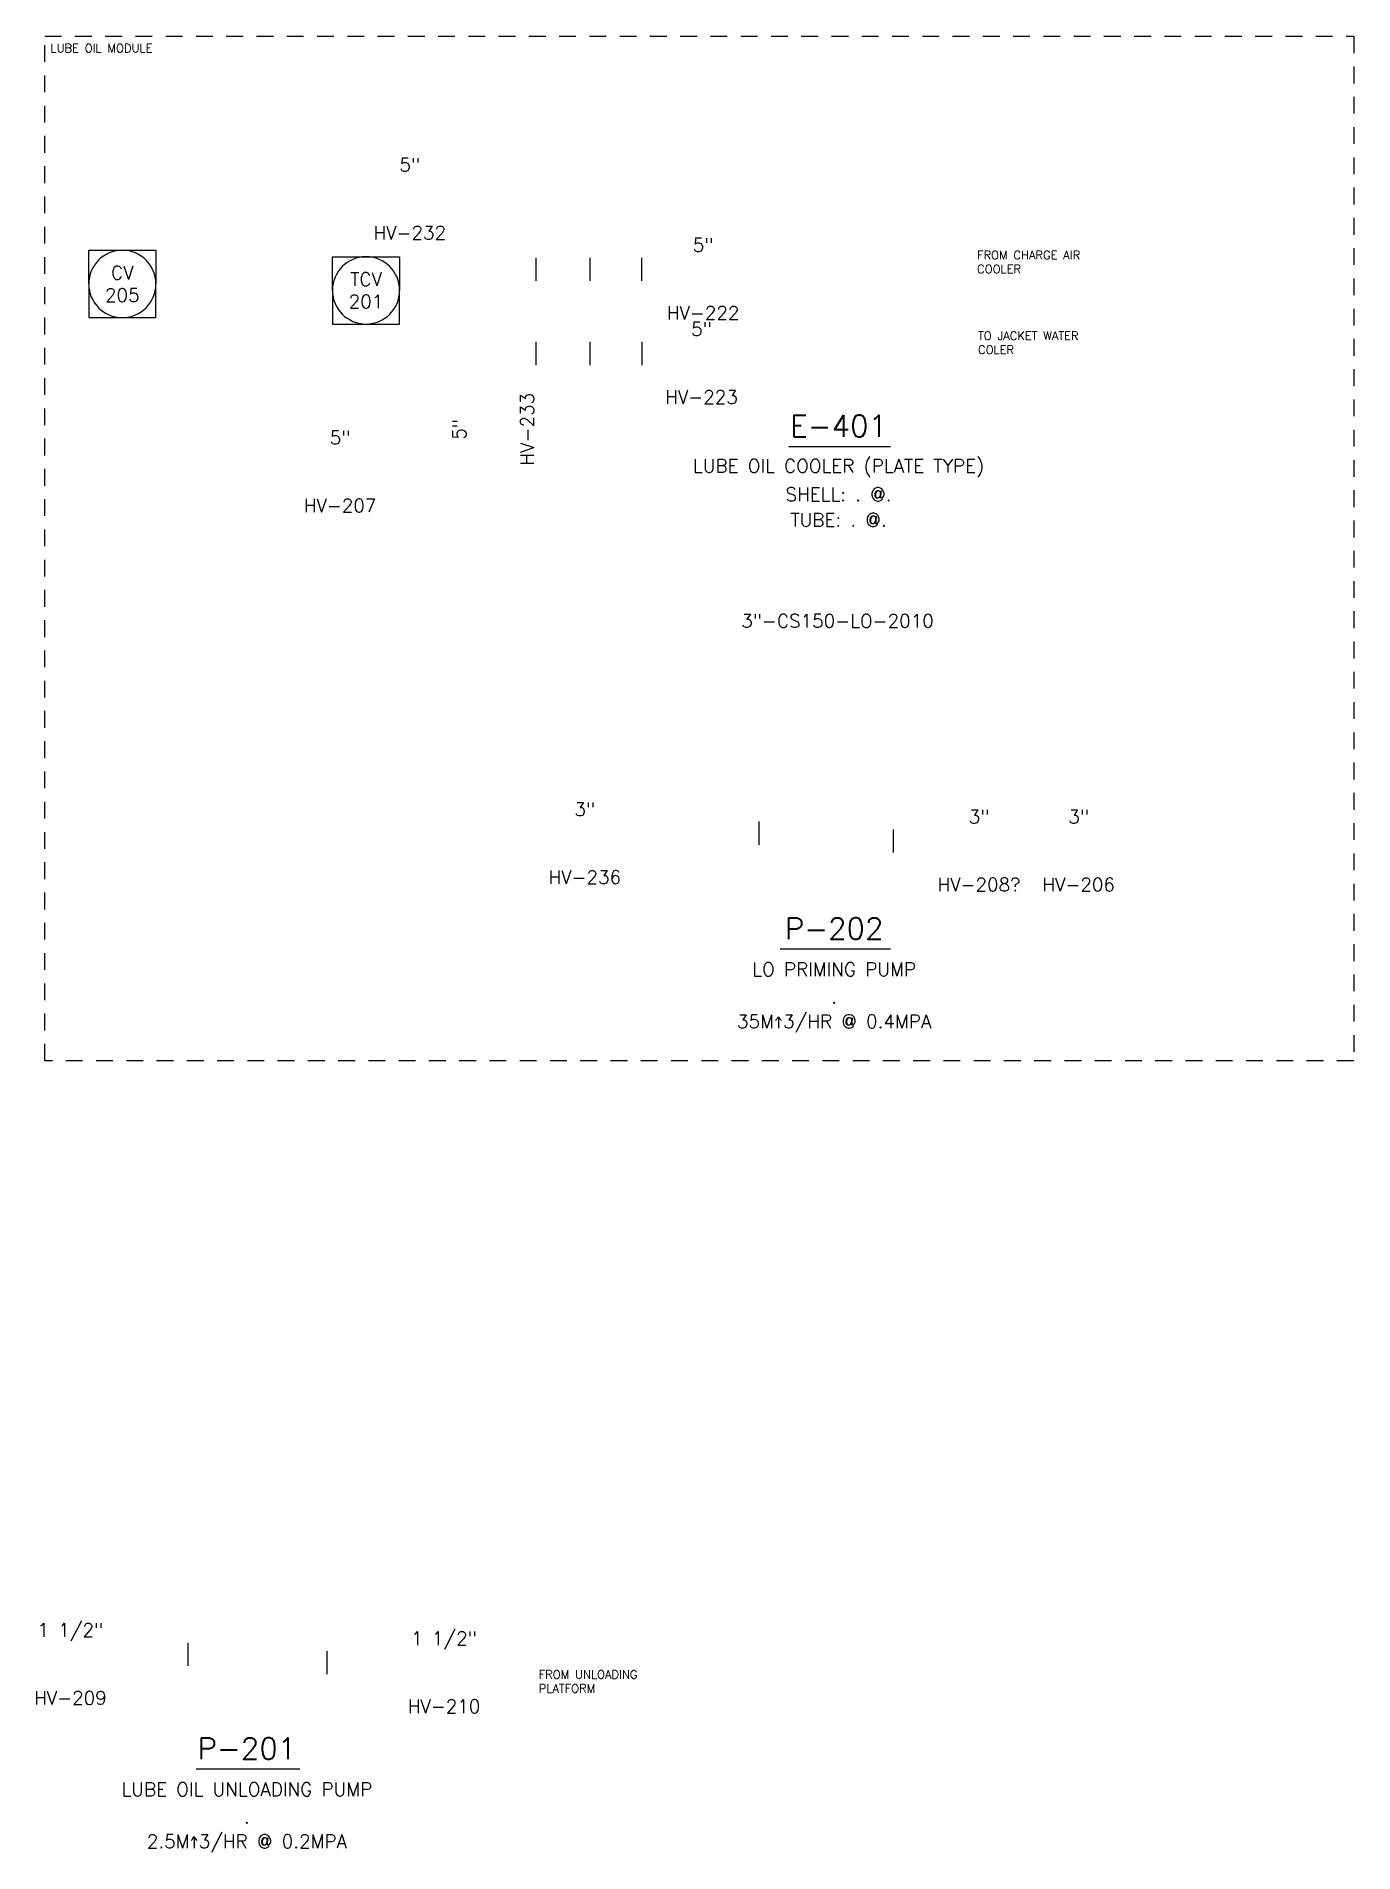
# Model space of a CAD drawing. Header units: inches. Extents: x -14.7 to 40.7, y -10.6 to 13.
# Drawn here: x 30.89 to 40.69, y -2.39 to 11.11 of the extents above; entities that cross this region are included whole.
import ezdxf
from ezdxf.enums import TextEntityAlignment as Align

# ---------------------------------------------------------------- set-up
doc = ezdxf.new("R2010")
doc.units = ezdxf.units.IN
doc.header["$MEASUREMENT"] = 0
doc.linetypes.add('HIDDEN2', pattern=[0.1875, 0.125, -0.0625])
doc.layers.add('Instrument', color=2, linetype='Continuous')
doc.layers.add('Text', color=7, linetype='Continuous')
doc.layers.add('no plot', color=41, linetype='HIDDEN2', plot=False)
doc.styles.get("Standard").update_dxf_attribs({"font": 'romans.shx', "height": 0.1})

msp = doc.modelspace()

# ---------------------------------------------------------------- texts
at = {"layer": 'Text', "char_height": 0.0625, "attachment_point": 1}
for s, width, heights, insert in [('LUBE OIL MODULE', 0.99189, [0.302], (31, 11.056)), ('FROM CHARGE AIR COOLER', 0.96291, [0.305], (37.889, 9.518)), ('TO JACKET WATER COLER', 0.96291, [0.305], (37.896, 8.918)), ('FROM UNLOADING PLATFORM', 0.99189, [0.302], (34.63, -1.035))]:
    msp.add_mtext_dynamic_manual_height_columns(s, width=width, gutter_width=0.5, heights=heights, dxfattribs=dict(at, insert=insert))

# ---------------------------------------------------------------- blocks, each defined once
blk = doc.blocks.new('*U66')
at = {"color": 0, "linetype": 'ByBlock', "lineweight": -3}
blk.add_line((-0.401, -0.152), (0.418, -0.152), dxfattribs=at)
at = {"color": 0, "linetype": 'ByBlock', "lineweight": -2}
for tag, height, p in [('#(TargetObject.Tag)', 0.16, (0, 0)), ('#(TargetObject.Description)', 0.1, (0, -0.304)), ('#(TARGETOBJECT.MANUFACTURER)', 0.1, (0, -0.508)), ('#(TargetObject.FlowCapacity) @#(TargetObject.TotalDynamicHead)', 0.1, (0, -0.698))]:
    blk.add_attdef(tag, text='', height=height, dxfattribs=at).set_placement(p, align=Align.MIDDLE)
blk = doc.blocks.new('Valve Label_block')
at = {"color": 0, "linetype": 'ByBlock', "lineweight": -2}
blk.add_attdef('#(TargetObject.Size)', text='', height=0.1, dxfattribs=at).set_placement((0, 0.1875), align=Align.BOTTOM_CENTER)
blk.add_attdef('#(TargetObject.Tag)', text='', height=0.1, dxfattribs=at).set_placement((0, -0.1875), align=Align.TOP_CENTER)
blk = doc.blocks.new('*U70')
at = {"color": 0, "linetype": 'ByBlock', "lineweight": -3}
blk.add_line((-0.377, -0.152), (0.393, -0.152), dxfattribs=at)
at = {"color": 0, "linetype": 'ByBlock', "lineweight": -2}
for tag, height, p in [('#(TargetObject.Tag)', 0.16, (0, 0)), ('#(TargetObject.Description)', 0.1, (0, -0.304)), ('#(TARGETOBJECT.MANUFACTURER)', 0.1, (0, -0.508)), ('#(TargetObject.FlowCapacity) @#(TargetObject.TotalDynamicHead)', 0.1, (0, -0.698))]:
    blk.add_attdef(tag, text='', height=height, dxfattribs=at).set_placement(p, align=Align.MIDDLE)
blk = doc.blocks.new('*U67')
at = {"color": 0, "linetype": 'ByBlock', "lineweight": -3}
blk.add_line((-0.369, -0.152), (0.385, -0.152), dxfattribs=at)
at = {"color": 0, "linetype": 'ByBlock', "lineweight": -2}
for tag, height, p in [('#(TargetObject.Tag)', 0.16, (0, 0)), ('#(TargetObject.Description)', 0.1, (0, -0.304)), ('SHELL: #(TARGETOBJECT.SHELLDESIGNPRESSURE) @#(+TARGETOBJECT.SHELLDESIGNTEMPERATURE)', 0.1, (0, -0.508)), ('TUBE: #(TARGETOBJECT.TUBEDESIGNPRESSURE) @#(+TARGETOBJECT.TUBEDESIGNTEMPERATURE)', 0.1, (0, -0.698))]:
    blk.add_attdef(tag, text='', height=height, dxfattribs=at).set_placement(p, align=Align.MIDDLE)
blk = doc.blocks.new('*U68')
at = {"color": 0, "linetype": 'ByBlock', "lineweight": -2}
for p, q in [((-0.25, 0.25), (0.25, 0.25)), ((-0.25, 0), (-0.25, 0.25)), ((0.25, 0.25), (0.25, 0)), ((-0.25, 0), (-0.25, -0.25)), ((0.25, -0.25), (0.25, 0)), ((-0.25, -0.25), (0.25, -0.25))]:
    blk.add_line(p, q, dxfattribs=at)
for start, end in [(0, 180), (180, 0)]:
    blk.add_arc((0, 0), 0.25, start, end, dxfattribs=at)
blk.add_wipeout([(-0.148, 0.149), (0.153, 0.151), (0.153, 0.024), (-0.148, 0.024)], dxfattribs=at)
blk.add_wipeout([(-0.142, -0.024), (0.146, -0.024), (0.146, -0.155), (-0.142, -0.155)], dxfattribs=at)
for tag, p in [('#(TargetObject.Type)', (0, 0.083)), ('#(TargetObject.LoopNumber)', (0, -0.083))]:
    blk.add_attdef(tag, text='', height=0.1, dxfattribs=at).set_placement(p, align=Align.MIDDLE_CENTER)
blk = doc.blocks.new('*U69')
at = {"color": 0, "linetype": 'ByBlock', "lineweight": -2}
for p, q in [((-0.25, 0.25), (0.25, 0.25)), ((-0.25, 0), (-0.25, 0.25)), ((0.25, 0.25), (0.25, 0)), ((-0.25, 0), (-0.25, -0.25)), ((0.25, -0.25), (0.25, 0)), ((-0.25, -0.25), (0.25, -0.25))]:
    blk.add_line(p, q, dxfattribs=at)
for start, end in [(0, 180), (180, 0)]:
    blk.add_arc((0, 0), 0.25, start, end, dxfattribs=at)
blk.add_wipeout([(-0.102, 0.149), (0.107, 0.151), (0.107, 0.024), (-0.102, 0.024)], dxfattribs=at)
blk.add_wipeout([(-0.157, -0.024), (0.162, -0.024), (0.162, -0.155), (-0.157, -0.155)], dxfattribs=at)
for tag, p in [('#(TargetObject.Type)', (0, 0.083)), ('#(TargetObject.LoopNumber)', (0, -0.083))]:
    blk.add_attdef(tag, text='', height=0.1, dxfattribs=at).set_placement(p, align=Align.MIDDLE_CENTER)
blk = doc.blocks.new('Pipeline Tag_block')
at = {"color": 0, "linetype": 'ByBlock', "lineweight": -2}
blk.add_attdef('#(TargetObject.Tag)', text='', height=0.1, dxfattribs=at).set_placement((0, 0), align=Align.MIDDLE_CENTER)

# ---------------------------------------------------------------- linework, layer by layer
at = {"layer": 'Instrument', "linetype": 'ByBlock'}
for p, q in [((34.608, 9.467), (34.608, 9.294)), ((35.011, 9.467), (35.011, 9.294)), ((35.393, 9.467), (35.393, 9.294)), ((34.608, 8.842), (34.608, 8.669)), ((35.011, 8.842), (35.011, 8.669)), ((35.396, 8.842), (35.396, 8.669)), ((36.267, 5.275), (36.267, 5.102)), ((37.264, 5.217), (37.264, 5.044)), ((32.02, -0.83), (32.02, -1.003)), ((33.055, -0.892), (33.055, -1.065))]:
    msp.add_line(p, q, dxfattribs=at)

# ---------------------------------------------------------------- block references
for name, p, values in [('*U69', (31.534, 9.272), {'#(TargetObject.Type)': 'CV', '#(TargetObject.LoopNumber)': '205'}), ('*U68', (33.346, 9.224), {'#(TargetObject.Type)': 'TCV', '#(TargetObject.LoopNumber)': '201'})]:
    msp.add_blockref(name, p, dxfattribs=at).add_auto_attribs(values)
at = {"layer": 'Text'}
for name, p, values in [('Valve Label_block', (33.671, 9.89), {'#(TargetObject.Size)': '5"', '#(TargetObject.Tag)': 'HV-232'}), ('Valve Label_block', (35.852, 9.294), {'#(TargetObject.Size)': '5"', '#(TargetObject.Tag)': 'HV-222'}), ('Valve Label_block', (35.84, 8.669), {'#(TargetObject.Size)': '5"', '#(TargetObject.Tag)': 'HV-223'}), ('*U67', (36.859, 8.216), {'#(TargetObject.Tag)': 'E-401', '#(TargetObject.Description)': 'LUBE OIL COOLER (PLATE TYPE)', 'SHELL: #(TARGETOBJECT.SHELLDESIGNPRESSURE) @#(+TARGETOBJECT.SHELLDESIGNTEMPERATURE)': 'SHELL: . @.', 'TUBE: #(TARGETOBJECT.TUBEDESIGNPRESSURE) @#(+TARGETOBJECT.TUBEDESIGNTEMPERATURE)': 'TUBE: . @.'}), ('Valve Label_block', (33.153, 7.862), {'#(TargetObject.Size)': '5"', '#(TargetObject.Tag)': 'HV-207'}), ('Pipeline Tag_block', (36.851, 6.767), {'#(TargetObject.Tag)': '3"-CS150-LO-2010'}), ('Valve Label_block', (34.972, 5.099), {'#(TargetObject.Size)': '3"', '#(TargetObject.Tag)': 'HV-236'}), ('Valve Label_block', (37.903, 5.044), {'#(TargetObject.Size)': '3"', '#(TargetObject.Tag)': 'HV-208?'}), ('Valve Label_block', (38.644, 5.044), {'#(TargetObject.Size)': '3"', '#(TargetObject.Tag)': 'HV-206'}), ('*U66', (36.826, 4.48), {'#(TargetObject.Tag)': 'P-202', '#(TargetObject.Description)': 'LO PRIMING PUMP', '#(TARGETOBJECT.MANUFACTURER)': '.', '#(TargetObject.FlowCapacity) @#(TargetObject.TotalDynamicHead)': '35M^ 3/HR @ 0.4MPA'}), ('Valve Label_block', (31.148, -1.003), {'#(TargetObject.Size)': '1 1/2"', '#(TargetObject.Tag)': 'HV-209'}), ('Valve Label_block', (33.926, -1.065), {'#(TargetObject.Size)': '1 1/2"', '#(TargetObject.Tag)': 'HV-210'}), ('*U70', (32.46, -1.616), {'#(TargetObject.Tag)': 'P-201', '#(TargetObject.Description)': 'LUBE OIL UNLOADING PUMP', '#(TARGETOBJECT.MANUFACTURER)': '.', '#(TargetObject.FlowCapacity) @#(TargetObject.TotalDynamicHead)': '2.5M^ 3/HR @ 0.2MPA'})]:
    msp.add_blockref(name, p, dxfattribs=at).add_auto_attribs(values)
at = {"layer": 'Text', "rotation": 90.00000000000001}
msp.add_blockref('Valve Label_block', (34.307, 8.192), dxfattribs=at).add_auto_attribs({'#(TargetObject.Size)': '5"', '#(TargetObject.Tag)': 'HV-233'})

msp.set_redraw_order([(e.dxf.handle, doc.entitydb.next_handle()) for e in msp.query("TEXT MTEXT ATTDEF DIMENSION ARC_DIMENSION")])  # texts and dimensions are drawn at this point

# ---------------------------------------------------------------- next in the draw order: linework, layer by layer
at = {"layer": 'no plot'}
msp.add_lwpolyline([(30.957, 11.113), (40.689, 11.113), (40.689, 3.497), (30.957, 3.497)], close=True, dxfattribs=at)

doc.saveas('drawing.dxf')
